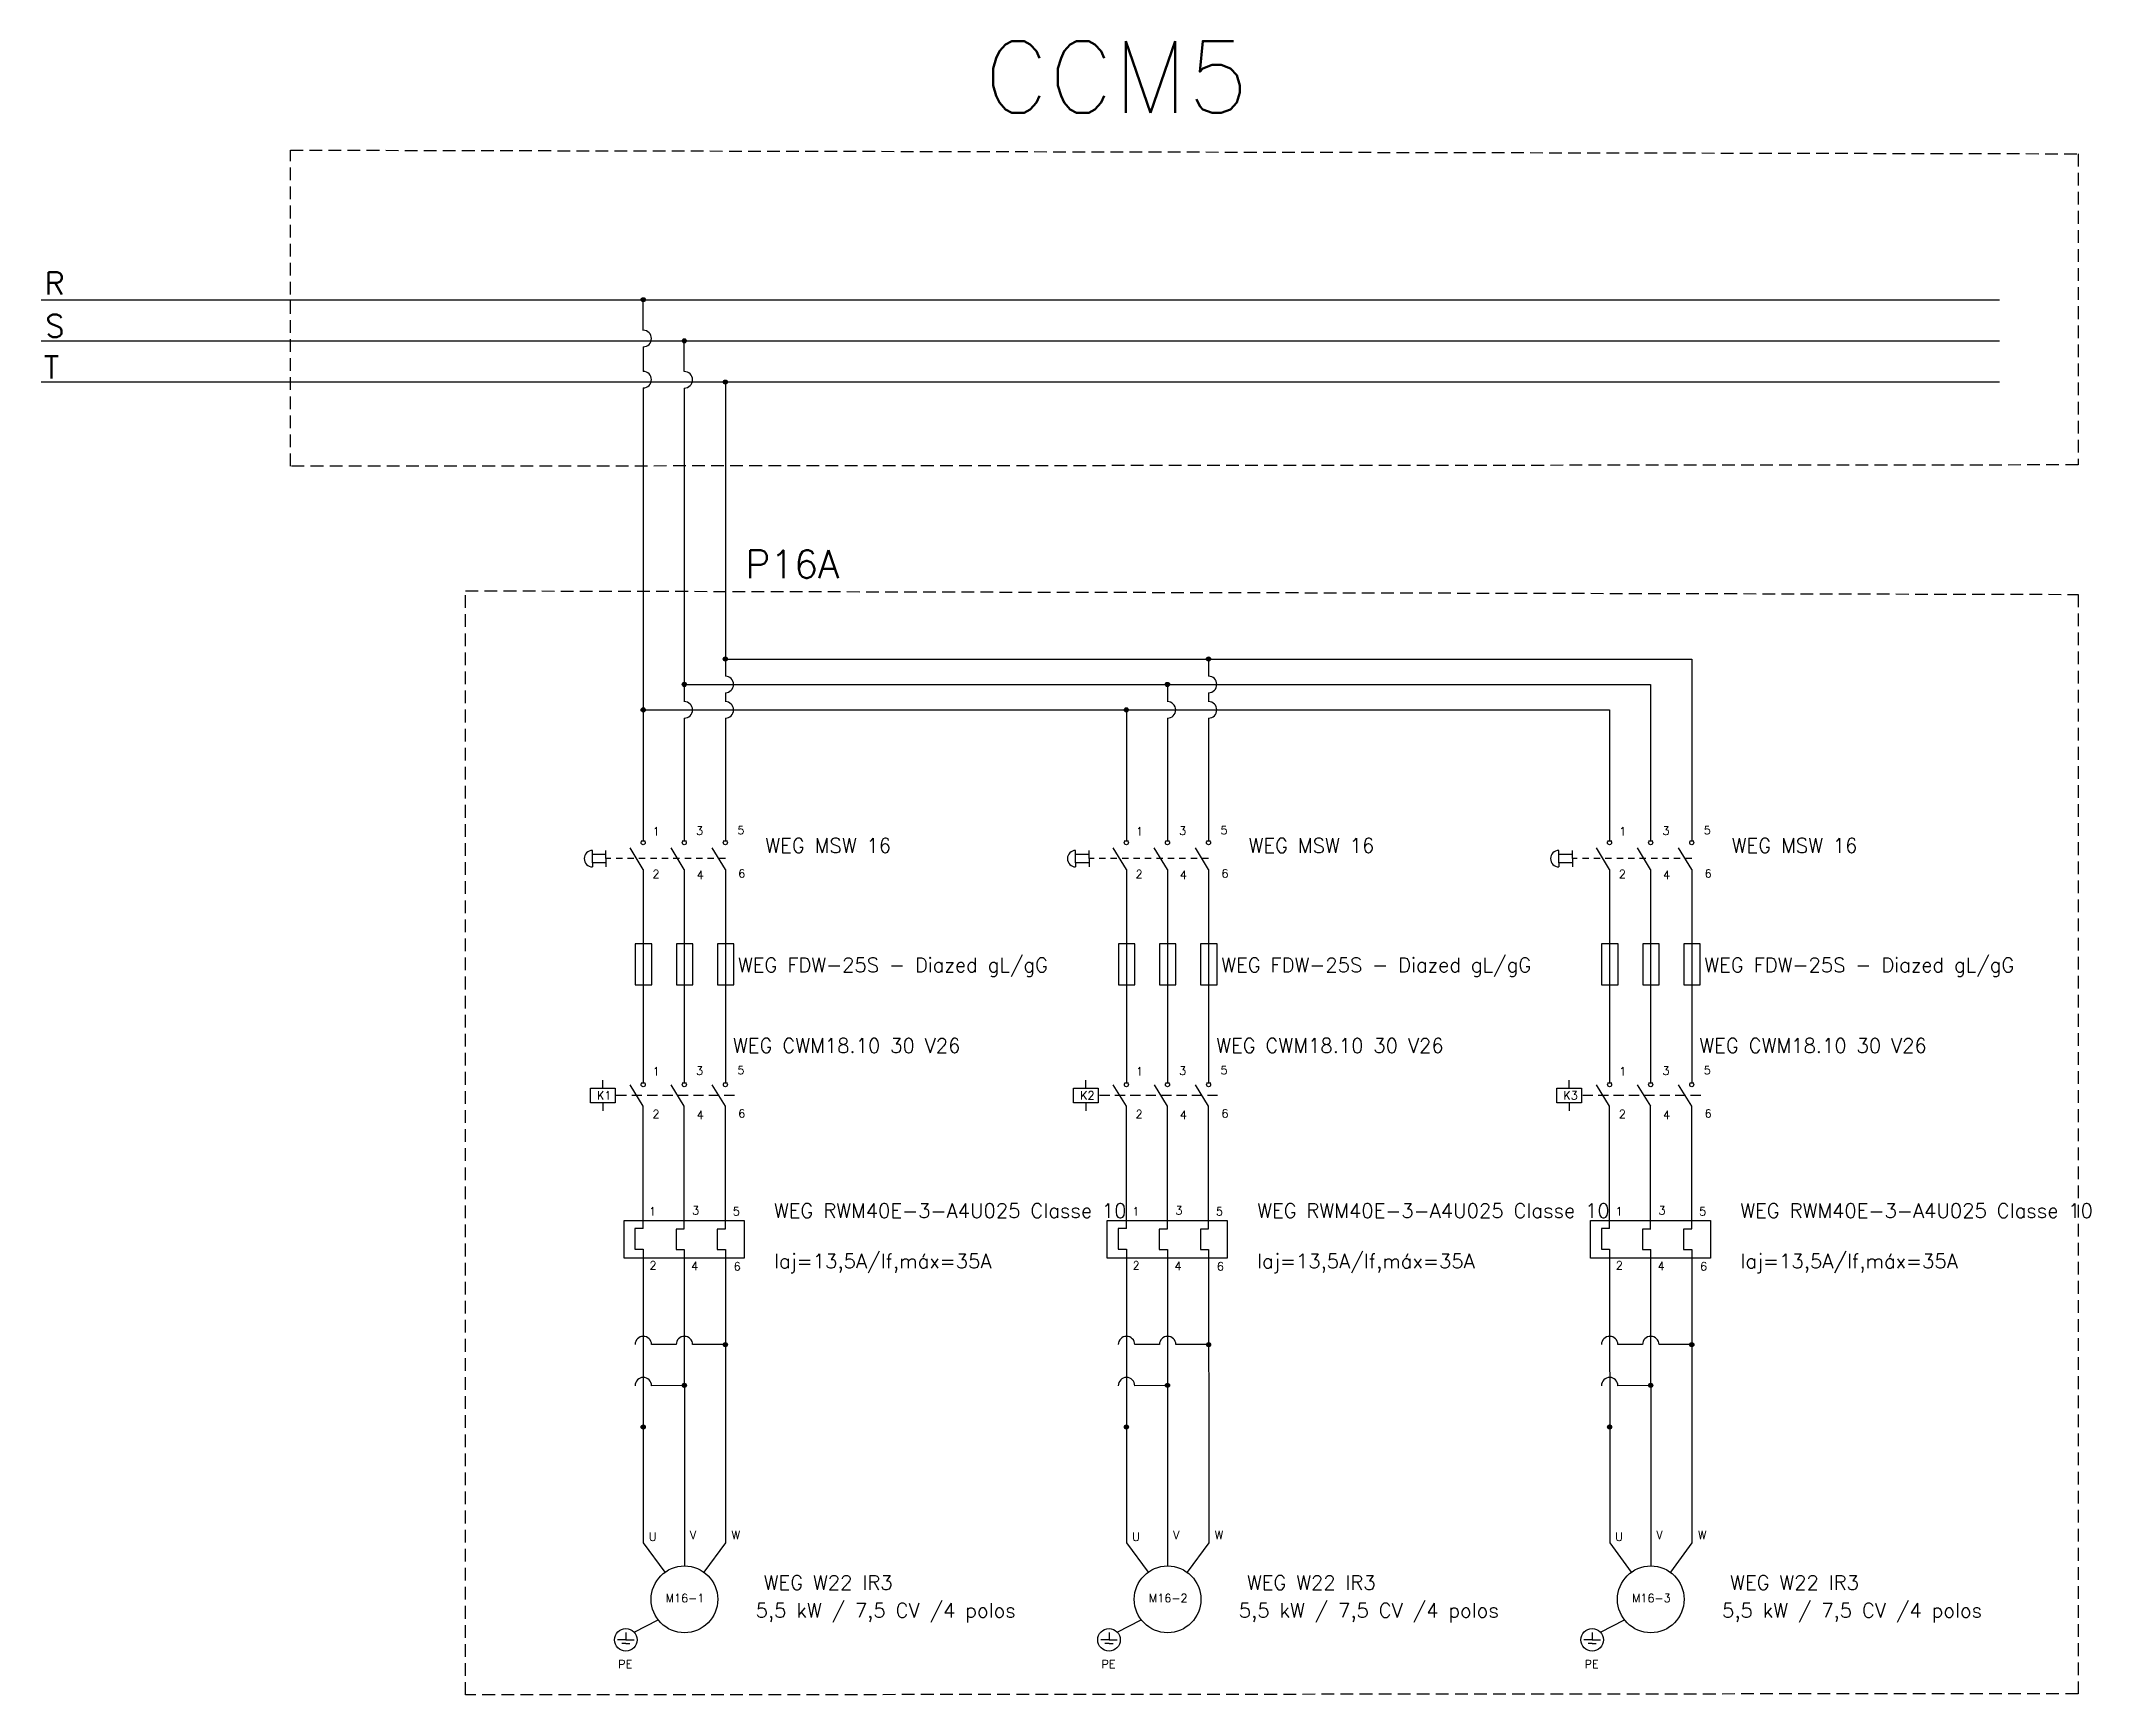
# Model space of a CAD drawing. Extents: x -646 to 641, y -139 to 322.
# Drawn here: x -113.87 to -73.57, y -77.78 to -45.26 of the extents above; entities that cross this region are included whole.
import ezdxf

# ---------------------------------------------------------------- set-up
doc = ezdxf.new("R2010")
doc.units = 0
doc.header["$MEASUREMENT"] = 0
doc.linetypes.add('DASHED2', pattern=[0.375, 0.25, -0.125])
doc.linetypes.add('HIDDEN', pattern=[0.375, 0.25, -0.125])
doc.layers.add('_COTAS', color=4, linetype='Continuous')
doc.layers.add('ELET_TRIFILAR_TEXTO', color=4, linetype='Continuous')
doc.layers.add('ELET_TRIFILAR_DESENHO', color=5, linetype='Continuous', plot=False)
doc.styles.add('ROMANS', font='romans')

msp = doc.modelspace()

# ---------------------------------------------------------------- texts
at = {"layer": 'ELET_TRIFILAR_TEXTO', "style": 'ROMANS'}
for s, height, p in [('CCM5', 1.4139, (-95.331, -46.672)), ('P16A', 0.5457, (-100.023, -55.818)), ('WEG MSW 16', 0.2828, (-99.63, -61.218)), ('WEG MSW 16', 0.2828, (-90.13, -61.218)), ('WEG MSW 16', 0.2828, (-80.63, -61.218)), ('WEG FDW-25S - Diazed gL/gG', 0.28277, (-100.168, -63.566)), ('WEG FDW-25S - Diazed gL/gG', 0.28277, (-90.668, -63.566)), ('WEG FDW-25S - Diazed gL/gG', 0.28277, (-81.168, -63.566)), ('WEG CWM18.10 30 V26', 0.28277, (-100.266, -65.151)), ('WEG CWM18.10 30 V26', 0.28277, (-90.766, -65.151)), ('WEG CWM18.10 30 V26', 0.28277, (-81.266, -65.151)), ('Iaj=13,5A/If,máx=35A', 0.28277, (-99.461, -69.39)), ('Iaj=13,5A/If,máx=35A', 0.28277, (-89.961, -69.39)), ('Iaj=13,5A/If,máx=35A', 0.28277, (-80.461, -69.39)), ('WEG W22 IR3', 0.28277, (-99.662, -75.71)), ('WEG W22 IR3', 0.28277, (-90.162, -75.71)), ('WEG W22 IR3', 0.28277, (-80.662, -75.71)), ('5,5 kW / 7,5 CV /4 polos', 0.28277, (-99.821, -76.257)), ('5,5 kW / 7,5 CV /4 polos', 0.28277, (-90.321, -76.257)), ('5,5 kW / 7,5 CV /4 polos', 0.28277, (-80.821, -76.257))]:
    msp.add_text(s, height=height, dxfattribs=at).set_placement(p)
at = {"layer": 'ELET_TRIFILAR_TEXTO', "linetype": 'Continuous', "attachment_point": 1, "style": 'ROMANS'}
for s, width, heights, insert, char_height in [('R', 0.45782, [0.385], (-113.802, -49.803), 0.441), ('S', 0.45782, [0.385], (-113.787, -50.638), 0.441), ('T', 0.45782, [0.385], (-113.816, -51.455), 0.441), ('K1', 0.45782, [0.385], (-102.941, -65.91), 0.1616), ('K2', 0.45782, [0.385], (-93.441, -65.91), 0.1616), ('K3', 0.45782, [0.385], (-83.941, -65.91), 0.1616), ('V', 0.45782, [0.385], (-101.112, -74.555), 0.162), ('W', 0.45782, [0.385], (-100.293, -74.555), 0.162), ('V', 0.45782, [0.385], (-91.612, -74.555), 0.162), ('W', 0.45782, [0.385], (-90.793, -74.555), 0.162), ('V', 0.45782, [0.385], (-82.112, -74.555), 0.162), ('W', 0.45782, [0.385], (-81.293, -74.555), 0.162), ('U', 0.45782, [0.385], (-101.92, -74.588), 0.162), ('U', 0.45782, [0.385], (-92.42, -74.588), 0.162), ('U', 0.45782, [0.385], (-82.92, -74.588), 0.162), ('M16-1', 0.51858, [0.563], (-101.591, -75.794), 0.1616), ('M16-2', 0.51858, [0.563], (-92.091, -75.794), 0.1616), ('M16-3', 0.51858, [0.563], (-82.591, -75.794), 0.1616), ('PE', 0.45782, [0.385], (-102.522, -77.093), 0.1616), ('PE', 0.45782, [0.385], (-93.022, -77.093), 0.1616), ('PE', 0.45782, [0.385], (-83.522, -77.093), 0.1616)]:
    msp.add_mtext_dynamic_manual_height_columns(s, width=width, gutter_width=2.793, heights=heights, dxfattribs=dict(at, insert=insert, char_height=char_height))
at = {"layer": 'ELET_TRIFILAR_TEXTO', "linetype": 'Continuous', "char_height": 0.28277, "width": 7.6, "attachment_point": 1, "style": 'ROMANS'}
for insert in [(-99.461, -68.115), (-89.961, -68.115), (-80.461, -68.115)]:
    msp.add_mtext('WEG RWM40E-3-A4U025 Classe 10', dxfattribs=dict(at, insert=insert))

# ---------------------------------------------------------------- blocks, each defined once
blk = doc.blocks.new('Contator')
at = {"layer": 'ELET_TRIFILAR_DESENHO', "linetype": 'Continuous'}
for p, q in [((150.054, 111.998), (150.054, 112.198)), ((151.04, 111.562), (150.721, 112.083)), ((150.99, 112.133), (151.091, 112.133)), ((152.04, 111.562), (151.721, 112.083)), ((151.99, 112.133), (152.091, 112.133)), ((153.04, 111.562), (152.721, 112.083)), ((152.99, 112.133), (153.091, 112.133)), ((150.054, 111.646), (150.054, 111.446))]:
    blk.add_line(p, q, dxfattribs=at)
at = {"layer": 'ELET_TRIFILAR_DESENHO', "linetype": 'DASHED2'}
blk.add_line((153.26, 111.822), (150.354, 111.822), dxfattribs=at)
at = {"layer": 'ELET_TRIFILAR_DESENHO', "linetype": 'Continuous'}
blk.add_lwpolyline([(149.754, 111.998), (150.354, 111.998), (150.354, 111.646), (149.754, 111.646)], close=True, dxfattribs=at)
for centre in [(151.04, 112.083), (152.04, 112.083), (153.04, 112.083)]:
    blk.add_circle(centre, 0.05, dxfattribs=at)
blk = doc.blocks.new('Rele Termico')
at = {"layer": 'ELET_TRIFILAR_DESENHO', "linetype": 'Continuous'}
for p, q in [((151.04, 108.823), (150.84, 108.823)), ((150.84, 108.823), (150.84, 108.323)), ((152.04, 108.811), (151.84, 108.811)), ((151.84, 108.811), (151.84, 108.311)), ((153.04, 108.811), (152.84, 108.811)), ((152.84, 108.811), (152.84, 108.311)), ((150.84, 108.323), (151.04, 108.323)), ((151.84, 108.311), (152.04, 108.311)), ((152.84, 108.311), (153.04, 108.311))]:
    blk.add_line(p, q, dxfattribs=at)
blk.add_lwpolyline([(150.573, 109.022), (153.495, 109.022), (153.495, 108.102), (150.573, 108.102)], close=True, dxfattribs=at)
blk = doc.blocks.new('Nome - Contatos')
at = {"layer": 'ELET_TRIFILAR_TEXTO', "linetype": 'Continuous', "char_height": 0.2, "attachment_point": 1, "style": 'ROMANS'}
for s, insert in [('1', (142.46, 124.177)), ('3', (143.513, 124.19)), ('5', (144.518, 124.204)), ('2', (142.451, 123.136)), ('4', (143.528, 123.114)), ('6', (144.54, 123.15))]:
    blk.add_mtext_dynamic_manual_height_columns(s, width=0.31166, gutter_width=1.901, heights=[0.262], dxfattribs=dict(at, insert=insert))
blk = doc.blocks.new('Nome - Termico')
at = {"layer": 'ELET_TRIFILAR_TEXTO', "linetype": 'Continuous', "char_height": 0.2, "attachment_point": 1, "style": 'ROMANS'}
for s, insert in [('3', (150.822, 110.762)), ('1', (149.774, 110.74)), ('5', (151.809, 110.74)), ('2', (149.782, 109.425)), ('4', (150.799, 109.41)), ('6', (151.832, 109.402))]:
    blk.add_mtext_dynamic_manual_height_columns(s, width=0.31166, gutter_width=1.901, heights=[0.262], dxfattribs=dict(at, insert=insert))
blk = doc.blocks.new('Fusíveis')
at = {"layer": 'ELET_TRIFILAR_DESENHO', "linetype": 'Continuous'}
for p, q in [((143.684, 121.383), (143.484, 121.383)), ((143.484, 121.383), (143.484, 120.383)), ((143.884, 121.383), (143.684, 121.383)), ((143.884, 120.383), (143.884, 121.383)), ((144.684, 121.383), (144.484, 121.383)), ((144.484, 121.383), (144.484, 120.383)), ((144.884, 121.383), (144.684, 121.383)), ((144.884, 120.383), (144.884, 121.383)), ((145.684, 121.383), (145.484, 121.383)), ((145.484, 121.383), (145.484, 120.383)), ((145.884, 121.383), (145.684, 121.383)), ((145.884, 120.383), (145.884, 121.383)), ((143.484, 120.383), (143.884, 120.383)), ((144.484, 120.383), (144.884, 120.383)), ((145.484, 120.383), (145.884, 120.383))]:
    blk.add_line(p, q, dxfattribs=at)

# ---------------------------------------------------------------- hatches: boundary and pattern name
at = {"layer": 'ELET_TRIFILAR_DESENHO', "linetype": 'Continuous'}
h = msp.add_hatch(color=256, dxfattribs=at)
h.dxf.hatch_style = 1
h.paths.add_polyline_path([(-101.99, -50.346, 1), (-102.071, -50.346, 1)])
h = msp.add_hatch(color=256, dxfattribs=at)
h.dxf.hatch_style = 1
h.paths.add_polyline_path([(-101.182, -51.154, 1), (-101.263, -51.154, 1)])
h = msp.add_hatch(color=256, dxfattribs=at)
h.dxf.hatch_style = 1
h.paths.add_polyline_path([(-100.456, -51.965), (-100.375, -51.965, 1)])
h.paths.add_polyline_path([(-100.416, -51.965), (-100.416, -52.005, 0.414214), (-100.375, -51.965)])
h.paths.add_polyline_path([(-100.416, -52.005), (-100.416, -51.965), (-100.456, -51.965, 0.414214)])
h = msp.add_hatch(color=256, dxfattribs=at)
h.dxf.hatch_style = 1
h.paths.add_polyline_path([(-100.375, -57.41, 1), (-100.456, -57.41, 1)])
h = msp.add_hatch(color=256, dxfattribs=at)
h.dxf.hatch_style = 1
h.paths.add_polyline_path([(-90.875, -57.41, 1), (-90.956, -57.41, 1)])
h = msp.add_hatch(color=256, dxfattribs=at)
h.dxf.hatch_style = 1
h.paths.add_polyline_path([(-101.183, -57.91, 1), (-101.264, -57.91, 1)])
h = msp.add_hatch(color=256, dxfattribs=at)
h.dxf.hatch_style = 1
h.paths.add_polyline_path([(-91.683, -57.91, 1), (-91.764, -57.91, 1)])
h = msp.add_hatch(color=256, dxfattribs=at)
h.dxf.hatch_style = 1
h.paths.add_polyline_path([(-101.99, -58.41, 1), (-102.071, -58.41, 1)])
h = msp.add_hatch(color=256, dxfattribs=at)
h.dxf.hatch_style = 1
h.paths.add_polyline_path([(-92.49, -58.41, 1), (-92.571, -58.41, 1)])
h = msp.add_hatch(color=256, dxfattribs=at)
h.dxf.hatch_style = 1
h.paths.add_polyline_path([(-100.455, -70.89, -1), (-100.375, -70.89, -1)])
h = msp.add_hatch(color=256, dxfattribs=at)
h.dxf.hatch_style = 1
h.paths.add_polyline_path([(-90.955, -70.89, -1), (-90.875, -70.89, -1)])
h = msp.add_hatch(color=256, dxfattribs=at)
h.dxf.hatch_style = 1
h.paths.add_polyline_path([(-81.455, -70.89, -1), (-81.375, -70.89, -1)])
h = msp.add_hatch(color=256, dxfattribs=at)
h.dxf.hatch_style = 1
h.paths.add_polyline_path([(-101.183, -71.692, 1), (-101.264, -71.692, 1)])
h = msp.add_hatch(color=256, dxfattribs=at)
h.dxf.hatch_style = 1
h.paths.add_polyline_path([(-91.683, -71.692, 1), (-91.764, -71.692, 1)])
h = msp.add_hatch(color=256, dxfattribs=at)
h.dxf.hatch_style = 1
h.paths.add_polyline_path([(-82.183, -71.692, 1), (-82.264, -71.692, 1)])
h = msp.add_hatch(color=256, dxfattribs=at)
h.dxf.hatch_style = 1
h.paths.add_polyline_path([(-101.991, -72.509, 1), (-102.072, -72.509, 1)])
h = msp.add_hatch(color=256, dxfattribs=at)
h.dxf.hatch_style = 1
h.paths.add_polyline_path([(-92.491, -72.509, 1), (-92.572, -72.509, 1)])
h = msp.add_hatch(color=256, dxfattribs=at)
h.dxf.hatch_style = 1
h.paths.add_polyline_path([(-82.991, -72.509, 1), (-83.072, -72.509, 1)])

# ---------------------------------------------------------------- linework, layer by layer
for p, q in [((-113.871, -50.346), (-106.462, -50.346)), ((-106.462, -50.346), (-75.366, -50.346)), ((-102.031, -50.948), (-102.031, -50.346)), ((-113.871, -51.154), (-107.026, -51.154)), ((-107.026, -51.154), (-75.366, -51.154)), ((-101.223, -51.758), (-101.224, -51.154)), ((-102.031, -51.271), (-102.031, -51.755)), ((-113.871, -51.962), (-106.462, -51.962)), ((-106.462, -51.962), (-75.366, -51.962)), ((-100.415, -51.962), (-100.415, -56.823)), ((-102.031, -52.079), (-102.031, -56.823)), ((-101.223, -52.081), (-101.223, -56.844)), ((-102.031, -56.822), (-102.031, -60.981)), ((-101.224, -56.822), (-101.224, -58.249)), ((-100.416, -56.822), (-100.416, -57.749)), ((-100.416, -57.41), (-81.416, -57.41)), ((-90.916, -57.41), (-90.916, -57.749)), ((-81.416, -57.41), (-81.416, -60.981)), ((-101.224, -57.91), (-82.224, -57.91)), ((-91.724, -57.91), (-91.724, -58.249)), ((-82.224, -57.91), (-82.224, -60.981)), ((-102.031, -58.41), (-83.031, -58.41)), ((-100.416, -58.072), (-100.416, -58.249)), ((-92.531, -58.41), (-92.531, -60.981)), ((-90.916, -58.072), (-90.916, -58.249)), ((-83.031, -58.41), (-83.031, -60.981)), ((-101.224, -58.572), (-101.224, -60.981)), ((-100.416, -58.572), (-100.416, -60.981)), ((-91.724, -58.572), (-91.724, -60.981)), ((-90.916, -58.572), (-90.916, -60.981)), ((-102.032, -61.546), (-102.289, -61.125)), ((-102.072, -60.982), (-101.99, -60.982)), ((-101.224, -61.546), (-101.482, -61.125)), ((-101.264, -60.982), (-101.183, -60.982)), ((-100.416, -61.546), (-100.674, -61.125)), ((-100.456, -60.982), (-100.375, -60.982)), ((-92.532, -61.546), (-92.789, -61.125)), ((-92.572, -60.982), (-92.49, -60.982)), ((-91.724, -61.546), (-91.982, -61.125)), ((-91.764, -60.982), (-91.683, -60.982)), ((-90.916, -61.546), (-91.174, -61.125)), ((-90.956, -60.982), (-90.875, -60.982)), ((-83.032, -61.546), (-83.289, -61.125)), ((-83.072, -60.982), (-82.99, -60.982)), ((-82.224, -61.546), (-82.482, -61.125)), ((-82.264, -60.982), (-82.183, -60.982)), ((-81.416, -61.546), (-81.674, -61.125)), ((-81.456, -60.982), (-81.375, -60.982)), ((-102.032, -61.546), (-102.032, -65.741)), ((-101.224, -61.546), (-101.224, -65.741)), ((-100.416, -61.546), (-100.416, -65.741)), ((-92.532, -61.546), (-92.532, -65.741)), ((-91.724, -61.546), (-91.724, -65.741)), ((-90.916, -61.546), (-90.916, -65.741)), ((-83.032, -61.546), (-83.032, -65.741)), ((-82.224, -61.546), (-82.224, -65.741)), ((-81.416, -61.546), (-81.416, -65.741)), ((-101.224, -68.614), (-101.224, -66.202)), ((-100.416, -68.614), (-100.416, -66.202)), ((-91.724, -68.614), (-91.724, -66.202)), ((-90.916, -68.614), (-90.916, -66.202)), ((-82.224, -68.614), (-82.224, -66.202)), ((-81.416, -68.614), (-81.416, -66.202)), ((-102.032, -69.013), (-102.029, -73.843)), ((-101.224, -69.023), (-101.221, -74.3)), ((-100.416, -69.023), (-100.413, -73.843)), ((-92.532, -69.013), (-92.529, -73.843)), ((-91.724, -69.023), (-91.721, -74.3)), ((-90.916, -69.023), (-90.913, -73.843)), ((-83.032, -69.013), (-83.029, -73.843)), ((-82.224, -69.023), (-82.221, -74.3)), ((-81.416, -69.023), (-81.413, -73.843)), ((-102.029, -73.843), (-102.029, -74.786)), ((-100.413, -73.843), (-100.413, -74.786)), ((-92.529, -73.843), (-92.529, -74.786)), ((-90.913, -73.843), (-90.913, -74.786)), ((-83.029, -73.843), (-83.029, -74.786)), ((-81.413, -73.843), (-81.413, -74.786)), ((-101.221, -74.3), (-101.221, -75.243)), ((-91.721, -74.3), (-91.721, -75.243)), ((-82.221, -74.3), (-82.221, -75.243)), ((-102.029, -74.786), (-101.606, -75.368)), ((-100.413, -74.786), (-100.836, -75.368)), ((-92.529, -74.786), (-92.106, -75.368)), ((-90.913, -74.786), (-91.336, -75.368)), ((-83.029, -74.786), (-82.606, -75.368)), ((-81.413, -74.786), (-81.836, -75.368)), ((-102.373, -76.549), (-102.373, -76.694)), ((-102.21, -76.543), (-101.739, -76.302)), ((-92.873, -76.549), (-92.873, -76.694)), ((-92.71, -76.543), (-92.239, -76.302)), ((-83.373, -76.549), (-83.373, -76.694)), ((-83.21, -76.543), (-82.739, -76.302)), ((-102.373, -76.694), (-102.535, -76.694)), ((-102.373, -76.77), (-102.454, -76.77)), ((-102.373, -76.694), (-102.21, -76.694)), ((-102.373, -76.77), (-102.292, -76.77)), ((-92.873, -76.694), (-93.035, -76.694)), ((-92.873, -76.77), (-92.954, -76.77)), ((-92.873, -76.694), (-92.71, -76.694)), ((-92.873, -76.77), (-92.792, -76.77)), ((-83.373, -76.694), (-83.535, -76.694)), ((-83.373, -76.77), (-83.454, -76.77)), ((-83.373, -76.694), (-83.21, -76.694)), ((-83.373, -76.77), (-83.292, -76.77))]:
    msp.add_line(p, q, dxfattribs=at)
at = {"layer": 'ELET_TRIFILAR_DESENHO', "color": 254, "linetype": 'Continuous', "true_color": 0xcecce6}
for p, q in [((-103.029, -61.254), (-103.029, -61.174)), ((-102.763, -61.254), (-103.029, -61.254)), ((-103.029, -61.416), (-103.029, -61.254)), ((-102.763, -61.335), (-102.763, -61.174)), ((-93.529, -61.254), (-93.529, -61.174)), ((-93.263, -61.254), (-93.529, -61.254)), ((-93.529, -61.416), (-93.529, -61.254)), ((-93.263, -61.335), (-93.263, -61.174)), ((-84.029, -61.254), (-84.029, -61.174)), ((-83.763, -61.254), (-84.029, -61.254)), ((-84.029, -61.416), (-84.029, -61.254)), ((-83.763, -61.335), (-83.763, -61.174)), ((-102.763, -61.416), (-103.029, -61.416)), ((-103.029, -61.416), (-103.029, -61.497)), ((-102.763, -61.335), (-102.763, -61.497)), ((-93.263, -61.416), (-93.529, -61.416)), ((-93.529, -61.416), (-93.529, -61.497)), ((-93.263, -61.335), (-93.263, -61.497)), ((-83.763, -61.416), (-84.029, -61.416)), ((-84.029, -61.416), (-84.029, -61.497)), ((-83.763, -61.335), (-83.763, -61.497))]:
    msp.add_line(p, q, dxfattribs=at)
at = {"layer": 'ELET_TRIFILAR_DESENHO', "color": 254, "linetype": 'DASHED2', "ltscale": 0.5, "true_color": 0xcecce6}
for p, q in [((-100.416, -61.335), (-102.763, -61.335)), ((-90.916, -61.335), (-93.263, -61.335)), ((-81.416, -61.335), (-83.763, -61.335))]:
    msp.add_line(p, q, dxfattribs=at)
at = {"layer": 'ELET_TRIFILAR_DESENHO', "linetype": 'HIDDEN'}
for points in [[(-108.969, -47.404), (-73.82, -47.475), (-73.82, -53.594), (-108.969, -53.62)], [(-105.525, -56.069), (-73.82, -56.139), (-73.82, -77.755), (-105.525, -77.78)]]:
    msp.add_lwpolyline(points, close=True, dxfattribs=at)
at = {"layer": 'ELET_TRIFILAR_DESENHO', "linetype": 'Continuous'}
for points in [[(-102.032, -68.609), (-102.032, -66.202)], [(-92.532, -68.609), (-92.532, -66.202)], [(-83.032, -68.609), (-83.032, -66.202)], [(-101.382, -70.89), (-101.867, -70.89)], [(-100.455, -70.89), (-101.059, -70.89)], [(-91.882, -70.89), (-92.367, -70.89)], [(-90.955, -70.89), (-91.559, -70.89)], [(-82.382, -70.89), (-82.867, -70.89)], [(-81.455, -70.89), (-82.059, -70.89)], [(-101.223, -71.692), (-101.867, -71.698)], [(-91.723, -71.692), (-92.367, -71.698)], [(-82.223, -71.692), (-82.867, -71.698)]]:
    msp.add_lwpolyline(points, dxfattribs=at)
for centre, radius in [((-102.031, -50.346), 0.0404), ((-101.223, -51.154), 0.0404), ((-100.416, -51.965), 0.0404), ((-100.416, -57.41), 0.0404), ((-90.916, -57.41), 0.0404), ((-101.224, -57.91), 0.0404), ((-91.724, -57.91), 0.0404), ((-102.031, -58.41), 0.0404), ((-92.531, -58.41), 0.0404), ((-102.032, -61.022), 0.0404), ((-101.224, -61.022), 0.0404), ((-100.416, -61.022), 0.0404), ((-92.532, -61.022), 0.0404), ((-91.724, -61.022), 0.0404), ((-90.916, -61.022), 0.0404), ((-83.032, -61.022), 0.0404), ((-82.224, -61.022), 0.0404), ((-81.416, -61.022), 0.0404), ((-100.415, -70.89), 0.0404), ((-90.915, -70.89), 0.0404), ((-81.415, -70.89), 0.0404), ((-101.223, -71.692), 0.0404), ((-91.723, -71.692), 0.0404), ((-82.223, -71.692), 0.0404), ((-102.031, -72.509), 0.0404), ((-92.531, -72.509), 0.0404), ((-83.031, -72.509), 0.0404), ((-101.221, -75.899), 0.656), ((-91.721, -75.899), 0.656), ((-82.221, -75.899), 0.656), ((-102.373, -76.694), 0.222), ((-92.873, -76.694), 0.222), ((-83.373, -76.694), 0.222)]:
    msp.add_circle(centre, radius, dxfattribs=at)
for centre, start, end in [((-102.031, -51.109), 270, 90), ((-102.031, -51.917), 270, 90), ((-101.223, -51.92), 270, 90), ((-100.416, -57.91), 270, 90), ((-90.916, -57.91), 270, 90), ((-101.224, -58.41), 270, 90), ((-100.416, -58.41), 270, 90), ((-91.724, -58.41), 270, 90), ((-90.916, -58.41), 270, 90), ((-102.029, -70.89), 0, 180), ((-101.221, -70.89), 0, 180), ((-92.529, -70.89), 0, 180), ((-91.721, -70.89), 0, 180), ((-83.029, -70.89), 0, 180), ((-82.221, -70.89), 0, 180), ((-102.029, -71.698), 0, 180), ((-92.529, -71.698), 0, 180), ((-83.029, -71.698), 0, 180)]:
    msp.add_arc(centre, 0.162, start, end, dxfattribs=at)
at = {"layer": 'ELET_TRIFILAR_DESENHO', "color": 254, "linetype": 'Continuous', "true_color": 0xcecce6}
for centre in [(-103.029, -61.335), (-93.529, -61.335), (-84.029, -61.335)]:
    msp.add_arc(centre, 0.162, 90, 270, dxfattribs=at)

# ---------------------------------------------------------------- block references
at = {"layer": '_COTAS', "linetype": 'Continuous', "xscale": 0.8079180569963671, "yscale": 0.8079180569963671, "zscale": 0.8079180569963671}
for name, p in [('Nome - Contatos', (-216.939, -161.041)), ('Nome - Contatos', (-207.439, -161.041)), ('Nome - Contatos', (-197.939, -161.041)), ('Nome - Contatos', (-216.939, -165.76)), ('Nome - Contatos', (-207.439, -165.76)), ('Nome - Contatos', (-197.939, -165.76)), ('Nome - Termico', (-222.92, -157.658)), ('Nome - Termico', (-213.42, -157.658)), ('Nome - Termico', (-203.92, -157.658))]:
    msp.add_blockref(name, p, dxfattribs=at)
at = {"layer": 'ELET_TRIFILAR_DESENHO', "linetype": 'Continuous', "xscale": 0.8079180569963671, "yscale": 0.8079180569963671, "zscale": 0.8079180569963671}
for name, p in [('Fusíveis', (-218.111, -161.075)), ('Fusíveis', (-208.611, -161.075)), ('Fusíveis', (-199.111, -161.075)), ('Contator', (-224.059, -156.335)), ('Contator', (-214.559, -156.335)), ('Contator', (-205.059, -156.335)), ('Rele Termico', (-224.059, -156.529)), ('Rele Termico', (-214.559, -156.529)), ('Rele Termico', (-205.059, -156.529))]:
    msp.add_blockref(name, p, dxfattribs=at)

msp.set_redraw_order([(e.dxf.handle, doc.entitydb.next_handle()) for e in msp.query("TEXT MTEXT ATTDEF DIMENSION ARC_DIMENSION")])  # texts and dimensions are drawn at this point

doc.saveas('drawing.dxf')
